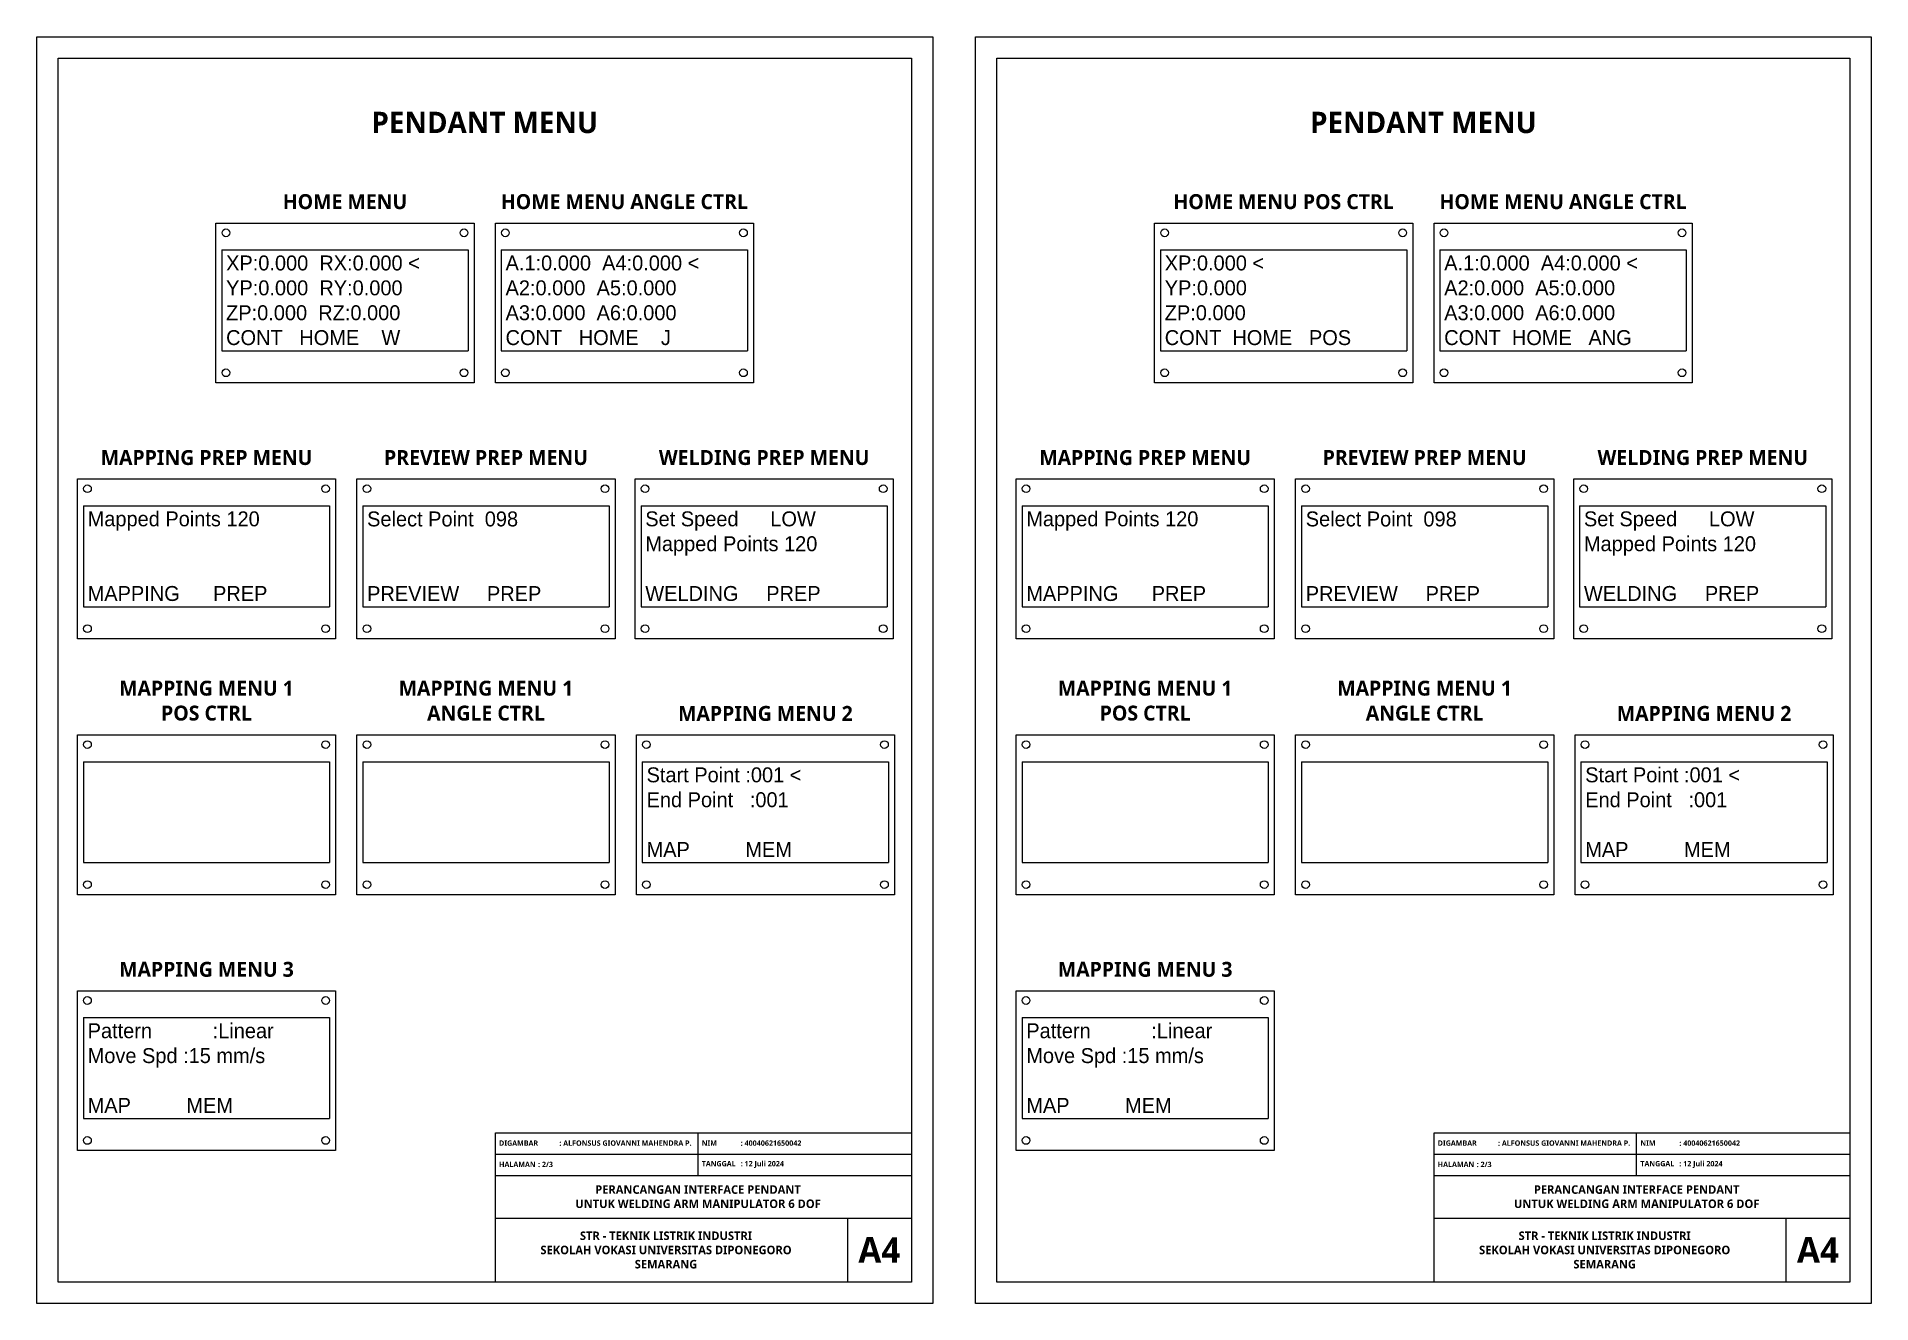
# Model space of a CAD drawing. Header units: millimetres. Extents: x 6 to 1086, y 5 to 917.
# Drawn here: x 656 to 1086, y 5 to 302 of the extents above; entities that cross this region are included whole.
import ezdxf

# ---------------------------------------------------------------- set-up
doc = ezdxf.new("R2010")
doc.units = ezdxf.units.MM

msp = doc.modelspace()

# ---------------------------------------------------------------- texts
for s, width, heights, insert, char_height, attachment_point in [('{\\fYu Gothic UI Semibold|b0|i0|c0|p34;PENDANT MENU}', 113.0538, [0], (760.99, 281.82), 5, 5), ('{\\fYu Gothic UI Semibold|b0|i0|c0|p34;PENDANT MENU}', 113.0538, [0], (980.99, 281.82), 5, 5), ('{\\fYu Gothic UI Semibold|b0|i0|c0|p34;HOME MENU}', 61.1127, [6.88], (728.24, 263.26), 3.5, 5), ('\\pxqc;{\\fYu Gothic UI Semibold|b0|i0|c0|p34;HOME MENU ANGLE CTRL}', 61.1127, [6.88], (793.74, 263.26), 3.5, 5), ('{\\fYu Gothic UI Semibold|b0|i0|c0|p34;HOME MENU POS CTRL}', 61.1127, [6.88], (948.24, 263.26), 3.5, 5), ('\\pxqc;{\\fYu Gothic UI Semibold|b0|i0|c0|p34;HOME MENU ANGLE CTRL}', 61.1127, [6.88], (1013.74, 263.26), 3.5, 5), ('XP:0.000  RX:0.000 <    \\PYP:0.000  RY:0.000\\PZP:0.000  RZ:0.000\\PCONT   HOME    W', 57.72, [23.64], (700.38, 240.13), 3.5, 4), ('\\pxqj;A.1:0.000  A4:0.000 <     \\PA2:0.000  A5:0.000\\PA3:0.000  A6:0.000\\PCONT   HOME    J', 57.72, [23.64], (765.88, 240.13), 3.5, 4), ('XP:0.000 <       \\PYP:0.000   \\PZP:0.000\\PCONT  HOME   POS', 57.72, [23.64], (920.38, 240.13), 3.5, 4), ('\\pxqj;A.1:0.000  A4:0.000 <     \\PA2:0.000  A5:0.000\\PA3:0.000  A6:0.000\\PCONT  HOME   ANG', 57.72, [23.64], (985.88, 240.13), 3.5, 4), ('\\pxqc;{\\fYu Gothic UI Semibold|b0|i0|c0|p34;MAPPING PREP MENU}', 61.1127, [6.88], (695.79, 203.26), 3.5, 5), ('\\pxqc;{\\fYu Gothic UI Semibold|b0|i0|c0|p34;PREVIEW PREP MENU}', 61.1127, [6.88], (761.29, 203.26), 3.5, 5), ('\\pxqc;{\\fYu Gothic UI Semibold|b0|i0|c0|p34;WELDING PREP MENU}', 61.1127, [6.88], (826.49, 203.26), 3.5, 5), ('\\pxqc;{\\fYu Gothic UI Semibold|b0|i0|c0|p34;MAPPING PREP MENU}', 61.1127, [6.88], (915.79, 203.26), 3.5, 5), ('\\pxqc;{\\fYu Gothic UI Semibold|b0|i0|c0|p34;PREVIEW PREP MENU}', 61.1127, [6.88], (981.29, 203.26), 3.5, 5), ('\\pxqc;{\\fYu Gothic UI Semibold|b0|i0|c0|p34;WELDING PREP MENU}', 61.1127, [6.88], (1046.49, 203.26), 3.5, 5), ('Mapped Points 120\\P\\P\\PMAPPING      PREP', 57.72, [23.64], (667.93, 180.13), 3.5, 4), ('Select Point  098\\P\\P\\PPREVIEW     PREP', 57.72, [23.64], (733.43, 180.13), 3.5, 4), ('Set Speed^I LOW\\PMapped Points 120\\P\\PWELDING     PREP', 57.72, [23.64], (798.63, 180.13), 3.5, 4), ('Mapped Points 120\\P\\P\\PMAPPING      PREP', 57.72, [23.64], (887.93, 180.13), 3.5, 4), ('Select Point  098\\P\\P\\PPREVIEW     PREP', 57.72, [23.64], (953.43, 180.13), 3.5, 4), ('Set Speed^I LOW\\PMapped Points 120\\P\\PWELDING     PREP', 57.72, [23.64], (1018.63, 180.13), 3.5, 4), ('{\\fYu Gothic UI Semibold|b0|i0|c0|p34;MAPPING MENU 1^JPOS CTRL}', 61.1127, [14.34], (695.79, 146.26), 3.5, 5), ('{\\fYu Gothic UI Semibold|b0|i0|c0|p34;MAPPING MENU 1^JANGLE CTRL}', 61.1127, [14.34], (761.29, 146.26), 3.5, 5), ('{\\fYu Gothic UI Semibold|b0|i0|c0|p34;MAPPING MENU 1^JPOS CTRL}', 61.1127, [14.34], (915.79, 146.26), 3.5, 5), ('{\\fYu Gothic UI Semibold|b0|i0|c0|p34;MAPPING MENU 1^JANGLE CTRL}', 61.1127, [14.34], (981.29, 146.26), 3.5, 5), ('{\\fYu Gothic UI Semibold|b0|i0|c0|p34;MAPPING MENU 2}', 61.1127, [21.59], (826.79, 143.26), 3.5, 5), ('{\\fYu Gothic UI Semibold|b0|i0|c0|p34;MAPPING MENU 2}', 61.1127, [21.59], (1046.79, 143.26), 3.5, 5), ('Start Point :001 <\\PEnd Point   :001\\P \\PMAP          MEM', 57.72, [23.64], (798.93, 120.13), 3.5, 4), ('Start Point :001 <\\PEnd Point   :001\\P \\PMAP          MEM', 57.72, [23.64], (1018.93, 120.13), 3.5, 4), ('{\\fYu Gothic UI Semibold|b0|i0|c0|p34;MAPPING MENU 3}', 61.1127, [21.59], (695.79, 83.26), 3.5, 5), ('{\\fYu Gothic UI Semibold|b0|i0|c0|p34;MAPPING MENU 3}', 61.1127, [21.59], (915.79, 83.26), 3.5, 5), ('Pattern^I :Linear^I\\PMove Spd :15 mm/s\\P \\PMAP          MEM', 57.72, [23.64], (667.93, 60.13), 3.5, 4), ('Pattern^I :Linear^I\\PMove Spd :15 mm/s\\P \\PMAP          MEM', 57.72, [23.64], (887.93, 60.13), 3.5, 4)]:
    msp.add_mtext_dynamic_manual_height_columns(s, width=width, gutter_width=17.5, heights=heights, dxfattribs=dict(insert=insert, char_height=char_height, attachment_point=attachment_point))
at = {"linetype": 'ByBlock'}
for s, width, heights, insert, char_height, attachment_point in [('{\\fYu Gothic UI Semibold|b0|i0|c0|p34;  DIGAMBAR^I: ALFONSUS GIOVANNI MAHENDRA P.}', 50, [5], (763.49, 42.52), 1.25, 4), ('{\\fYu Gothic UI Semibold|b0|i0|c0|p34;  NIM^I^I: 40040621650042}', 50, [5], (810.99, 42.52), 1.25, 4), ('{\\fYu Gothic UI Semibold|b0|i0|c0|p34;  DIGAMBAR^I: ALFONSUS GIOVANNI MAHENDRA P.}', 50, [5], (983.49, 42.52), 1.25, 4), ('{\\fYu Gothic UI Semibold|b0|i0|c0|p34;  NIM^I^I: 40040621650042}', 50, [5], (1030.99, 42.52), 1.25, 4), ('{\\fYu Gothic UI Semibold|b0|i0|c0|p34;  HALAMAN ^I: 2/3}', 50, [5], (763.49, 37.52), 1.25, 4), ('{\\fYu Gothic UI Semibold|b0|i0|c0|p34;  TANGGAL^I: 12 Juli 2024}', 50, [5], (810.99, 37.52), 1.25, 4), ('{\\fYu Gothic UI Semibold|b0|i0|c0|p34;  HALAMAN ^I: 2/3}', 50, [5], (983.49, 37.52), 1.25, 4), ('{\\fYu Gothic UI Semibold|b0|i0|c0|p34;  TANGGAL^I: 12 Juli 2024}', 50, [5], (1030.99, 37.52), 1.25, 4), ('{\\fYu Gothic UI Semibold|b0|i0|c0|p34;PERANCANGAN INTERFACE PENDANT\\PUNTUK WELDING ARM MANIPULATOR 6 DOF}', 100, [0], (810.99, 29.96), 2, 5), ('{\\fYu Gothic UI Semibold|b0|i0|c0|p34;PERANCANGAN INTERFACE PENDANT\\PUNTUK WELDING ARM MANIPULATOR 6 DOF}', 100, [0], (1030.99, 29.96), 2, 5), ('{\\fYu Gothic UI Semibold|b0|i0|c0|p34;STR - TEKNIK LISTRIK INDUSTRI\\PSEKOLAH VOKASI UNIVERSITAS DIPONEGORO\\PSEMARANG}', 85, [0], (803.49, 17.46), 2, 5), ('{\\fYu Gothic UI Semibold|b0|i0|c0|p34;STR - TEKNIK LISTRIK INDUSTRI\\PSEKOLAH VOKASI UNIVERSITAS DIPONEGORO\\PSEMARANG}', 85, [0], (1023.49, 17.46), 2, 5), ('{\\fYu Gothic UI Semibold|b0|i0|c0|p34;A4}', 15, [0], (853.49, 17.46), 6, 5), ('{\\fYu Gothic UI Semibold|b0|i0|c0|p34;A4}', 15, [0], (1073.49, 17.46), 6, 5)]:
    msp.add_mtext_dynamic_manual_height_columns(s, width=width, gutter_width=6.25, heights=heights, dxfattribs=dict(at, insert=insert, char_height=char_height, attachment_point=attachment_point))

# ---------------------------------------------------------------- linework, layer by layer
at = {"color": 7, "linetype": 'Continuous', "lineweight": 25}
for p, q in [((699.38, 251.95), (757.1, 251.95)), ((699.38, 251.95), (699.38, 228.31)), ((757.1, 251.95), (757.1, 228.31)), ((764.88, 251.95), (822.6, 251.95)), ((764.88, 251.95), (764.88, 228.31)), ((822.6, 251.95), (822.6, 228.31)), ((919.38, 251.95), (977.1, 251.95)), ((919.38, 251.95), (919.38, 228.31)), ((977.1, 251.95), (977.1, 228.31)), ((984.88, 251.95), (1042.6, 251.95)), ((984.88, 251.95), (984.88, 228.31)), ((1042.6, 251.95), (1042.6, 228.31)), ((699.38, 228.31), (757.1, 228.31)), ((764.88, 228.31), (822.6, 228.31)), ((919.38, 228.31), (977.1, 228.31)), ((984.88, 228.31), (1042.6, 228.31)), ((666.93, 191.95), (724.65, 191.95)), ((666.93, 191.95), (666.93, 168.31)), ((724.65, 191.95), (724.65, 168.31)), ((732.43, 191.95), (790.15, 191.95)), ((732.43, 191.95), (732.43, 168.31)), ((790.15, 191.95), (790.15, 168.31)), ((797.63, 191.95), (855.35, 191.95)), ((797.63, 191.95), (797.63, 168.31)), ((855.35, 191.95), (855.35, 168.31)), ((886.93, 191.95), (944.65, 191.95)), ((886.93, 191.95), (886.93, 168.31)), ((944.65, 191.95), (944.65, 168.31)), ((952.43, 191.95), (1010.15, 191.95)), ((952.43, 191.95), (952.43, 168.31)), ((1010.15, 191.95), (1010.15, 168.31)), ((1017.63, 191.95), (1075.35, 191.95)), ((1017.63, 191.95), (1017.63, 168.31)), ((1075.35, 191.95), (1075.35, 168.31)), ((666.93, 168.31), (724.65, 168.31)), ((732.43, 168.31), (790.15, 168.31)), ((797.63, 168.31), (855.35, 168.31)), ((886.93, 168.31), (944.65, 168.31)), ((952.43, 168.31), (1010.15, 168.31)), ((1017.63, 168.31), (1075.35, 168.31)), ((666.93, 131.95), (724.65, 131.95)), ((666.93, 131.95), (666.93, 108.31)), ((724.65, 131.95), (724.65, 108.31)), ((732.43, 131.95), (790.15, 131.95)), ((732.43, 131.95), (732.43, 108.31)), ((790.15, 131.95), (790.15, 108.31)), ((797.93, 131.95), (855.65, 131.95)), ((797.93, 131.95), (797.93, 108.31)), ((855.65, 131.95), (855.65, 108.31)), ((886.93, 131.95), (944.65, 131.95)), ((886.93, 131.95), (886.93, 108.31)), ((944.65, 131.95), (944.65, 108.31)), ((952.43, 131.95), (1010.15, 131.95)), ((952.43, 131.95), (952.43, 108.31)), ((1010.15, 131.95), (1010.15, 108.31)), ((1017.93, 131.95), (1075.65, 131.95)), ((1017.93, 131.95), (1017.93, 108.31)), ((1075.65, 131.95), (1075.65, 108.31)), ((666.93, 108.31), (724.65, 108.31)), ((732.43, 108.31), (790.15, 108.31)), ((797.93, 108.31), (855.65, 108.31)), ((886.93, 108.31), (944.65, 108.31)), ((952.43, 108.31), (1010.15, 108.31)), ((1017.93, 108.31), (1075.65, 108.31)), ((666.93, 71.95), (724.65, 71.95)), ((666.93, 71.95), (666.93, 48.31)), ((724.65, 71.95), (724.65, 48.31)), ((886.93, 71.95), (944.65, 71.95)), ((886.93, 71.95), (886.93, 48.31)), ((944.65, 71.95), (944.65, 48.31)), ((666.93, 48.31), (724.65, 48.31)), ((886.93, 48.31), (944.65, 48.31))]:
    msp.add_line(p, q, dxfattribs=at)
at = {"linetype": 'ByBlock'}
for p, q in [((763.49, 44.96), (860.99, 44.96)), ((763.49, 9.96), (763.49, 44.96)), ((810.99, 34.96), (810.99, 44.96)), ((983.49, 44.96), (1080.99, 44.96)), ((983.49, 9.96), (983.49, 44.96)), ((1030.99, 34.96), (1030.99, 44.96)), ((763.49, 39.96), (860.99, 39.96)), ((983.49, 39.96), (1080.99, 39.96)), ((763.49, 34.96), (860.99, 34.96)), ((983.49, 34.96), (1080.99, 34.96)), ((763.49, 24.96), (860.99, 24.96)), ((845.99, 24.96), (845.99, 9.96)), ((983.49, 24.96), (1080.99, 24.96)), ((1065.99, 24.96), (1065.99, 9.96)), ((860.99, 9.96), (763.49, 9.96)), ((1080.99, 9.96), (983.49, 9.96))]:
    msp.add_line(p, q, dxfattribs=at)
for points in [[(865.99, 301.96), (865.99, 4.96), (655.99, 4.96), (655.99, 301.96)], [(1085.99, 301.96), (1085.99, 4.96), (875.99, 4.96), (875.99, 301.96)], [(860.99, 296.96), (860.99, 9.96), (660.99, 9.96), (660.99, 296.96)], [(1080.99, 296.96), (1080.99, 9.96), (880.99, 9.96), (880.99, 296.96)], [(697.99, 258.26), (758.49, 258.26), (758.49, 220.76), (697.99, 220.76)], [(763.49, 258.26), (823.99, 258.26), (823.99, 220.76), (763.49, 220.76)], [(917.99, 258.26), (978.49, 258.26), (978.49, 220.76), (917.99, 220.76)], [(983.49, 258.26), (1043.99, 258.26), (1043.99, 220.76), (983.49, 220.76)], [(665.54, 198.26), (726.04, 198.26), (726.04, 160.76), (665.54, 160.76)], [(731.04, 198.26), (791.54, 198.26), (791.54, 160.76), (731.04, 160.76)], [(796.24, 198.26), (856.74, 198.26), (856.74, 160.76), (796.24, 160.76)], [(885.54, 198.26), (946.04, 198.26), (946.04, 160.76), (885.54, 160.76)], [(951.04, 198.26), (1011.54, 198.26), (1011.54, 160.76), (951.04, 160.76)], [(1016.24, 198.26), (1076.74, 198.26), (1076.74, 160.76), (1016.24, 160.76)], [(665.54, 138.26), (726.04, 138.26), (726.04, 100.76), (665.54, 100.76)], [(731.04, 138.26), (791.54, 138.26), (791.54, 100.76), (731.04, 100.76)], [(796.54, 138.26), (857.04, 138.26), (857.04, 100.76), (796.54, 100.76)], [(885.54, 138.26), (946.04, 138.26), (946.04, 100.76), (885.54, 100.76)], [(951.04, 138.26), (1011.54, 138.26), (1011.54, 100.76), (951.04, 100.76)], [(1016.54, 138.26), (1077.04, 138.26), (1077.04, 100.76), (1016.54, 100.76)], [(665.54, 78.26), (726.04, 78.26), (726.04, 40.76), (665.54, 40.76)], [(885.54, 78.26), (946.04, 78.26), (946.04, 40.76), (885.54, 40.76)]]:
    msp.add_lwpolyline(points, close=True)
at = {"color": 7, "linetype": 'Continuous', "lineweight": 25}
for centre in [(700.34, 255.97), (756.14, 255.97), (765.84, 255.97), (821.64, 255.97), (920.34, 255.97), (976.14, 255.97), (985.84, 255.97), (1041.64, 255.97), (700.34, 223.15), (756.14, 223.15), (765.84, 223.15), (821.64, 223.15), (920.34, 223.15), (976.14, 223.15), (985.84, 223.15), (1041.64, 223.15), (667.89, 195.97), (723.69, 195.97), (733.39, 195.97), (789.19, 195.97), (798.59, 195.97), (854.39, 195.97), (887.89, 195.97), (943.69, 195.97), (953.39, 195.97), (1009.19, 195.97), (1018.59, 195.97), (1074.39, 195.97), (667.89, 163.15), (723.69, 163.15), (733.39, 163.15), (789.19, 163.15), (798.59, 163.15), (854.39, 163.15), (887.89, 163.15), (943.69, 163.15), (953.39, 163.15), (1009.19, 163.15), (1018.59, 163.15), (1074.39, 163.15), (667.89, 135.97), (723.69, 135.97), (733.39, 135.97), (789.19, 135.97), (798.89, 135.97), (854.69, 135.97), (887.89, 135.97), (943.69, 135.97), (953.39, 135.97), (1009.19, 135.97), (1018.89, 135.97), (1074.69, 135.97), (667.89, 103.15), (723.69, 103.15), (733.39, 103.15), (789.19, 103.15), (798.89, 103.15), (854.69, 103.15), (887.89, 103.15), (943.69, 103.15), (953.39, 103.15), (1009.19, 103.15), (1018.89, 103.15), (1074.69, 103.15), (667.89, 75.97), (723.69, 75.97), (887.89, 75.97), (943.69, 75.97), (667.89, 43.15), (723.69, 43.15), (887.89, 43.15), (943.69, 43.15)]:
    msp.add_circle(centre, 0.9, dxfattribs=at)

msp.set_redraw_order([(e.dxf.handle, doc.entitydb.next_handle()) for e in msp.query("TEXT MTEXT ATTDEF DIMENSION ARC_DIMENSION")])  # texts and dimensions are drawn at this point

doc.saveas('drawing.dxf')
